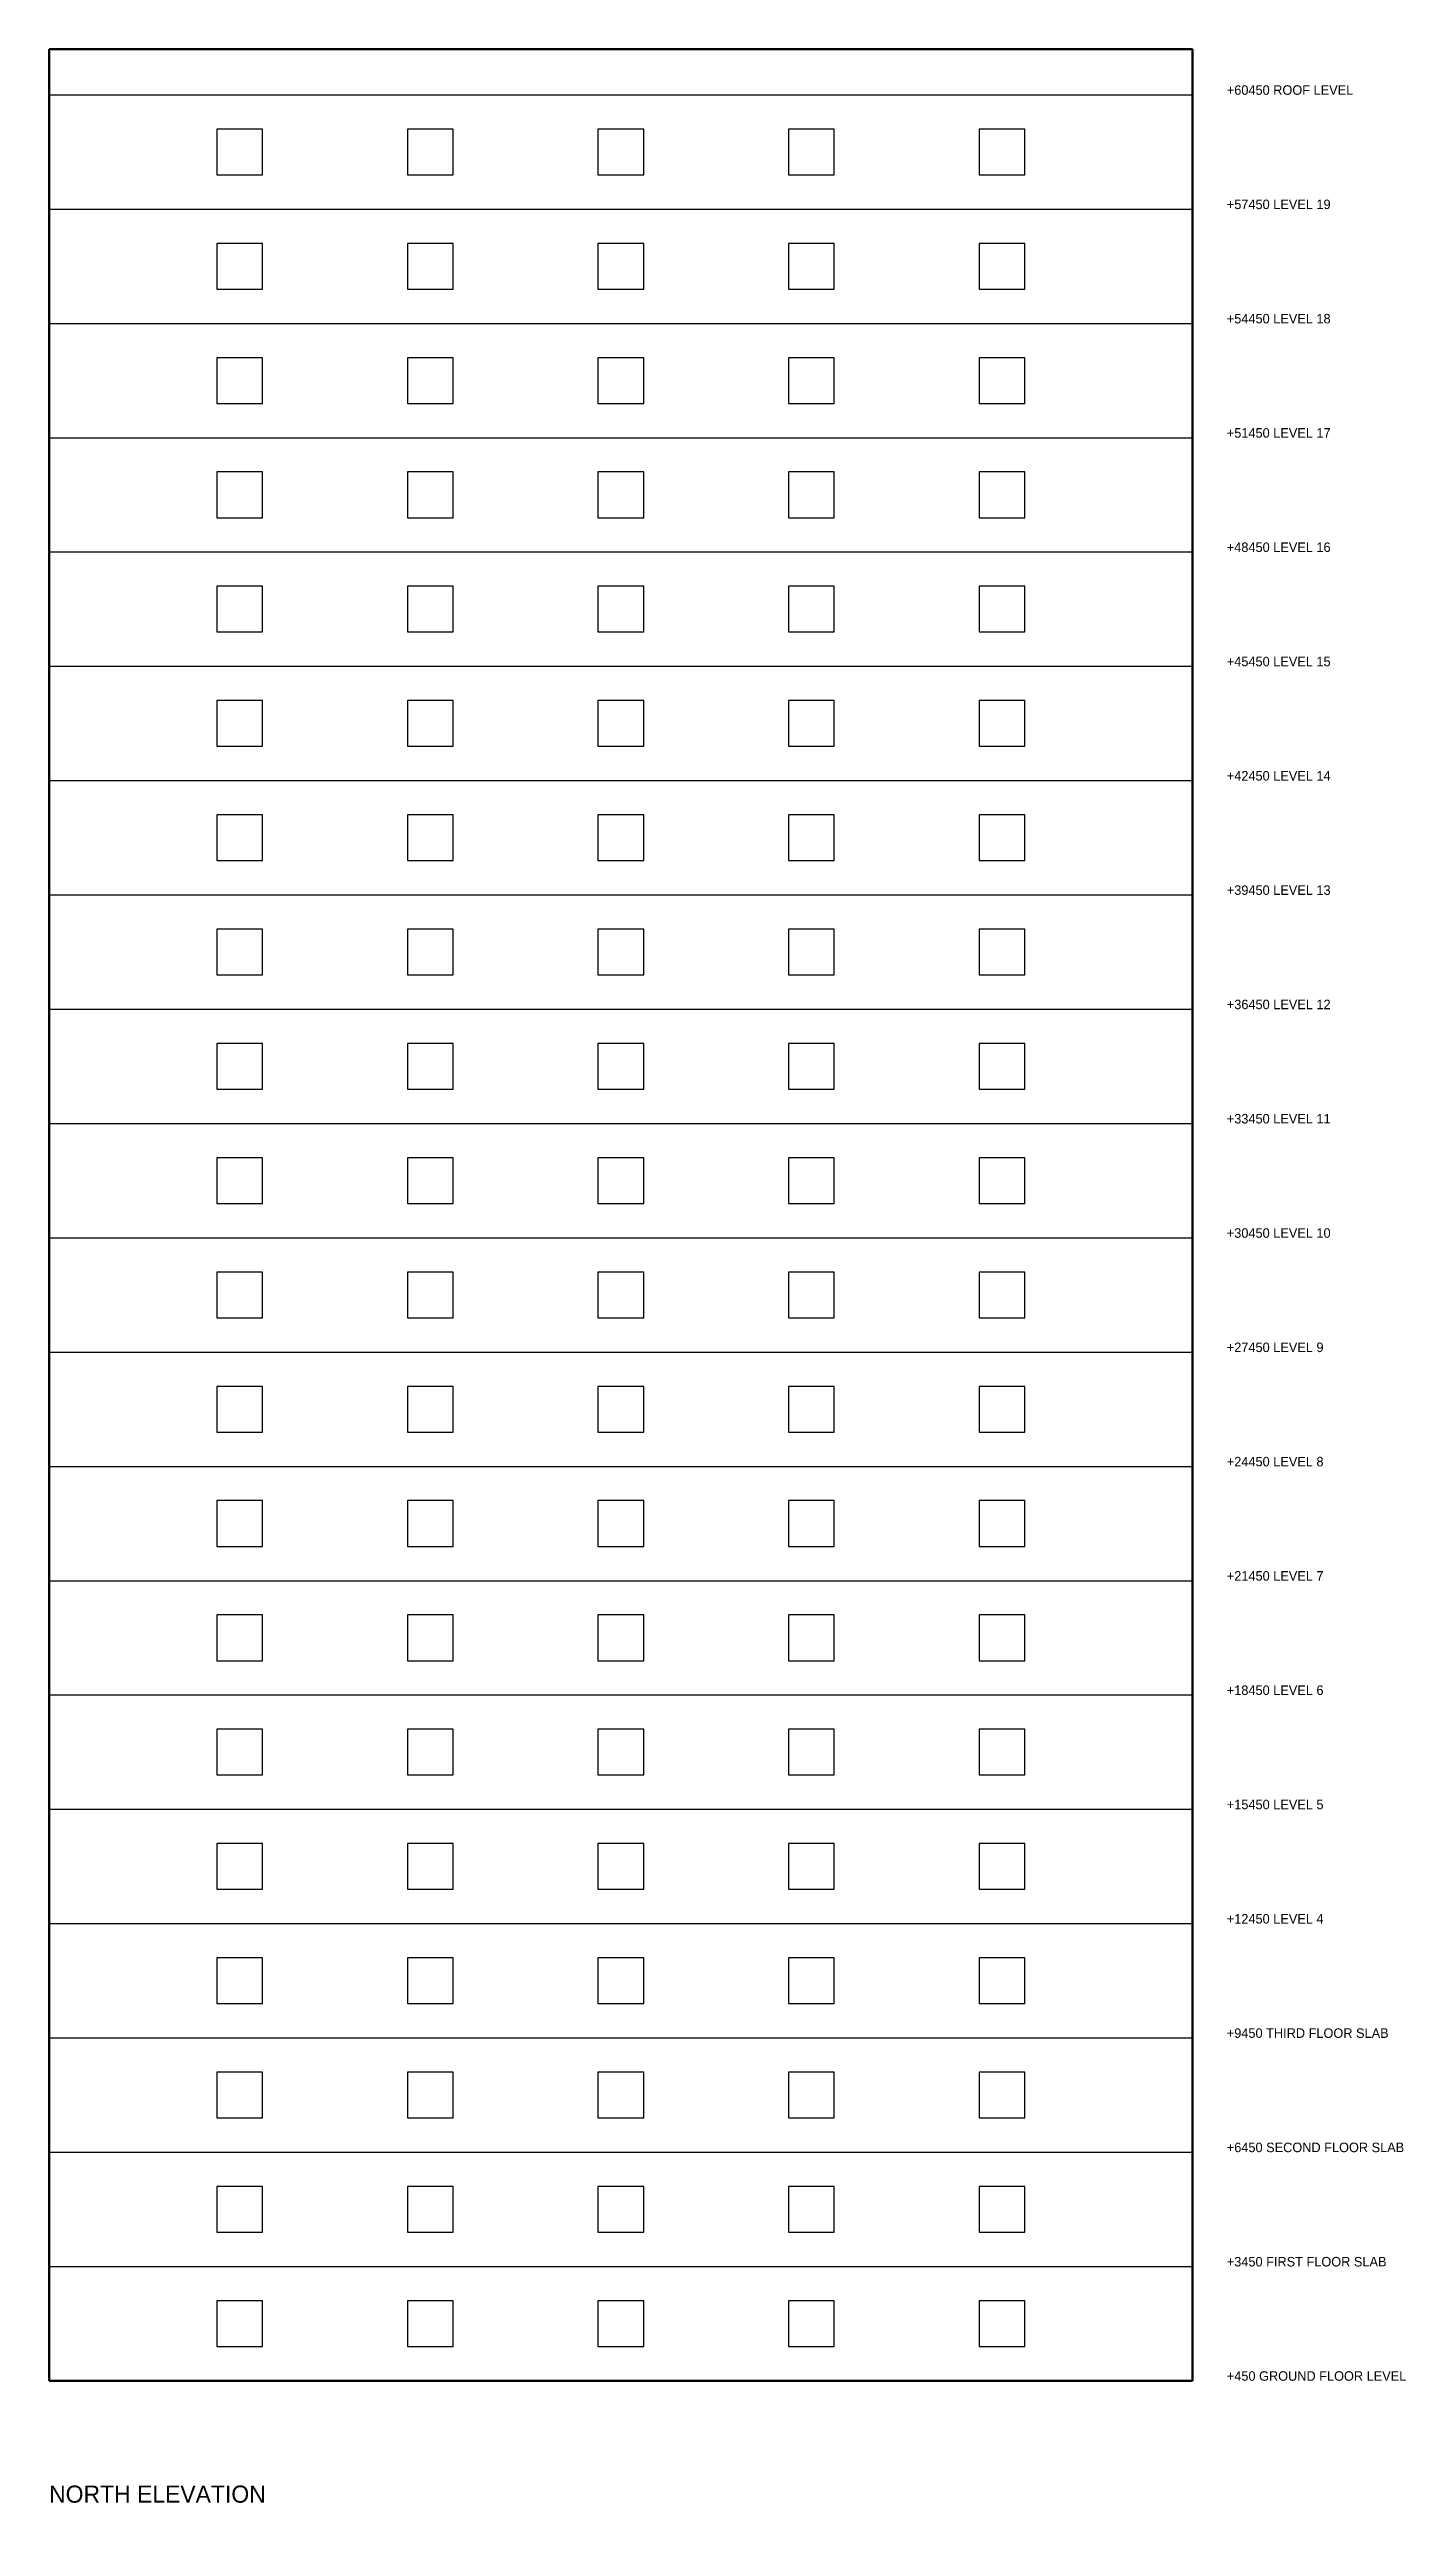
# Model space of a CAD drawing. Header units: millimetres. Extents: x -150 to 161599, y -3335 to 61200.
# Drawn here: x 84000 to 119599, y -3206 to 61200 of the extents above; entities that cross this region are included whole.
import ezdxf

# ---------------------------------------------------------------- set-up
doc = ezdxf.new("R2010")
doc.units = ezdxf.units.MM
doc.layers.get('0').update_dxf_attribs({"color": 1, "linetype": 'CONTINUOUS'})

msp = doc.modelspace()

# ---------------------------------------------------------------- texts
for s, height, p in [('+60450 ROOF LEVEL', 250, (114900, 60000)), ('+57450 LEVEL 19', 250, (114900, 57000)), ('+54450 LEVEL 18', 250, (114900, 54000)), ('+51450 LEVEL 17', 250, (114900, 51000)), ('+48450 LEVEL 16', 250, (114900, 48000)), ('+45450 LEVEL 15', 250, (114900, 45000)), ('+42450 LEVEL 14', 250, (114900, 42000)), ('+39450 LEVEL 13', 250, (114900, 39000)), ('+36450 LEVEL 12', 250, (114900, 36000)), ('+33450 LEVEL 11', 250, (114900, 33000)), ('+30450 LEVEL 10', 250, (114900, 30000)), ('+27450 LEVEL 9', 250, (114900, 27000)), ('+24450 LEVEL 8', 250, (114900, 24000)), ('+21450 LEVEL 7', 250, (114900, 21000)), ('+18450 LEVEL 6', 250, (114900, 18000)), ('+15450 LEVEL 5', 250, (114900, 15000)), ('+12450 LEVEL 4', 250, (114900, 12000)), ('+9450 THIRD FLOOR SLAB', 250, (114900, 9000)), ('+6450 SECOND FLOOR SLAB', 250, (114900, 6000)), ('+3450 FIRST FLOOR SLAB', 250, (114900, 3000)), ('+450 GROUND FLOOR LEVEL', 250, (114900, 0)), ('NORTH ELEVATION', 450, (84000, -3200))]:
    msp.add_text(s, height=height).set_placement(p)

# ---------------------------------------------------------------- linework, layer by layer
at = {"lineweight": 50}
for p, q in [((114000, 61200), (84000, 61200)), ((84000, 61200), (84000, 0)), ((114000, 0), (114000, 61200)), ((84000, 0), (114000, 0))]:
    msp.add_line(p, q, dxfattribs=at)
for p, q in [((84000, 60000), (114000, 60000)), ((84000, 57000), (114000, 57000)), ((84000, 54000), (114000, 54000)), ((84000, 51000), (114000, 51000)), ((84000, 48000), (114000, 48000)), ((84000, 45000), (114000, 45000)), ((84000, 42000), (114000, 42000)), ((84000, 39000), (114000, 39000)), ((84000, 36000), (114000, 36000)), ((84000, 33000), (114000, 33000)), ((84000, 30000), (114000, 30000)), ((84000, 27000), (114000, 27000)), ((84000, 24000), (114000, 24000)), ((84000, 21000), (114000, 21000)), ((84000, 18000), (114000, 18000)), ((84000, 15000), (114000, 15000)), ((84000, 12000), (114000, 12000)), ((84000, 9000), (114000, 9000)), ((84000, 6000), (114000, 6000)), ((84000, 3000), (114000, 3000)), ((84000, 0), (114000, 0))]:
    msp.add_line(p, q)
for points in [[(88400, 57900), (89600, 57900), (89600, 59100), (88400, 59100)], [(93400, 57900), (94600, 57900), (94600, 59100), (93400, 59100)], [(98400, 57900), (99600, 57900), (99600, 59100), (98400, 59100)], [(103400, 57900), (104600, 57900), (104600, 59100), (103400, 59100)], [(108400, 57900), (109600, 57900), (109600, 59100), (108400, 59100)], [(88400, 54900), (89600, 54900), (89600, 56100), (88400, 56100)], [(93400, 54900), (94600, 54900), (94600, 56100), (93400, 56100)], [(98400, 54900), (99600, 54900), (99600, 56100), (98400, 56100)], [(103400, 54900), (104600, 54900), (104600, 56100), (103400, 56100)], [(108400, 54900), (109600, 54900), (109600, 56100), (108400, 56100)], [(88400, 51900), (89600, 51900), (89600, 53100), (88400, 53100)], [(93400, 51900), (94600, 51900), (94600, 53100), (93400, 53100)], [(98400, 51900), (99600, 51900), (99600, 53100), (98400, 53100)], [(103400, 51900), (104600, 51900), (104600, 53100), (103400, 53100)], [(108400, 51900), (109600, 51900), (109600, 53100), (108400, 53100)], [(88400, 48900), (89600, 48900), (89600, 50100), (88400, 50100)], [(93400, 48900), (94600, 48900), (94600, 50100), (93400, 50100)], [(98400, 48900), (99600, 48900), (99600, 50100), (98400, 50100)], [(103400, 48900), (104600, 48900), (104600, 50100), (103400, 50100)], [(108400, 48900), (109600, 48900), (109600, 50100), (108400, 50100)], [(88400, 45900), (89600, 45900), (89600, 47100), (88400, 47100)], [(93400, 45900), (94600, 45900), (94600, 47100), (93400, 47100)], [(98400, 45900), (99600, 45900), (99600, 47100), (98400, 47100)], [(103400, 45900), (104600, 45900), (104600, 47100), (103400, 47100)], [(108400, 45900), (109600, 45900), (109600, 47100), (108400, 47100)], [(88400, 42900), (89600, 42900), (89600, 44100), (88400, 44100)], [(93400, 42900), (94600, 42900), (94600, 44100), (93400, 44100)], [(98400, 42900), (99600, 42900), (99600, 44100), (98400, 44100)], [(103400, 42900), (104600, 42900), (104600, 44100), (103400, 44100)], [(108400, 42900), (109600, 42900), (109600, 44100), (108400, 44100)], [(88400, 39900), (89600, 39900), (89600, 41100), (88400, 41100)], [(93400, 39900), (94600, 39900), (94600, 41100), (93400, 41100)], [(98400, 39900), (99600, 39900), (99600, 41100), (98400, 41100)], [(103400, 39900), (104600, 39900), (104600, 41100), (103400, 41100)], [(108400, 39900), (109600, 39900), (109600, 41100), (108400, 41100)], [(88400, 36900), (89600, 36900), (89600, 38100), (88400, 38100)], [(93400, 36900), (94600, 36900), (94600, 38100), (93400, 38100)], [(98400, 36900), (99600, 36900), (99600, 38100), (98400, 38100)], [(103400, 36900), (104600, 36900), (104600, 38100), (103400, 38100)], [(108400, 36900), (109600, 36900), (109600, 38100), (108400, 38100)], [(88400, 33900), (89600, 33900), (89600, 35100), (88400, 35100)], [(93400, 33900), (94600, 33900), (94600, 35100), (93400, 35100)], [(98400, 33900), (99600, 33900), (99600, 35100), (98400, 35100)], [(103400, 33900), (104600, 33900), (104600, 35100), (103400, 35100)], [(108400, 33900), (109600, 33900), (109600, 35100), (108400, 35100)], [(88400, 30900), (89600, 30900), (89600, 32100), (88400, 32100)], [(93400, 30900), (94600, 30900), (94600, 32100), (93400, 32100)], [(98400, 30900), (99600, 30900), (99600, 32100), (98400, 32100)], [(103400, 30900), (104600, 30900), (104600, 32100), (103400, 32100)], [(108400, 30900), (109600, 30900), (109600, 32100), (108400, 32100)], [(88400, 27900), (89600, 27900), (89600, 29100), (88400, 29100)], [(93400, 27900), (94600, 27900), (94600, 29100), (93400, 29100)], [(98400, 27900), (99600, 27900), (99600, 29100), (98400, 29100)], [(103400, 27900), (104600, 27900), (104600, 29100), (103400, 29100)], [(108400, 27900), (109600, 27900), (109600, 29100), (108400, 29100)], [(88400, 24900), (89600, 24900), (89600, 26100), (88400, 26100)], [(93400, 24900), (94600, 24900), (94600, 26100), (93400, 26100)], [(98400, 24900), (99600, 24900), (99600, 26100), (98400, 26100)], [(103400, 24900), (104600, 24900), (104600, 26100), (103400, 26100)], [(108400, 24900), (109600, 24900), (109600, 26100), (108400, 26100)], [(88400, 21900), (89600, 21900), (89600, 23100), (88400, 23100)], [(93400, 21900), (94600, 21900), (94600, 23100), (93400, 23100)], [(98400, 21900), (99600, 21900), (99600, 23100), (98400, 23100)], [(103400, 21900), (104600, 21900), (104600, 23100), (103400, 23100)], [(108400, 21900), (109600, 21900), (109600, 23100), (108400, 23100)], [(88400, 18900), (89600, 18900), (89600, 20100), (88400, 20100)], [(93400, 18900), (94600, 18900), (94600, 20100), (93400, 20100)], [(98400, 18900), (99600, 18900), (99600, 20100), (98400, 20100)], [(103400, 18900), (104600, 18900), (104600, 20100), (103400, 20100)], [(108400, 18900), (109600, 18900), (109600, 20100), (108400, 20100)], [(88400, 15900), (89600, 15900), (89600, 17100), (88400, 17100)], [(93400, 15900), (94600, 15900), (94600, 17100), (93400, 17100)], [(98400, 15900), (99600, 15900), (99600, 17100), (98400, 17100)], [(103400, 15900), (104600, 15900), (104600, 17100), (103400, 17100)], [(108400, 15900), (109600, 15900), (109600, 17100), (108400, 17100)], [(88400, 12900), (89600, 12900), (89600, 14100), (88400, 14100)], [(93400, 12900), (94600, 12900), (94600, 14100), (93400, 14100)], [(98400, 12900), (99600, 12900), (99600, 14100), (98400, 14100)], [(103400, 12900), (104600, 12900), (104600, 14100), (103400, 14100)], [(108400, 12900), (109600, 12900), (109600, 14100), (108400, 14100)], [(88400, 9900), (89600, 9900), (89600, 11100), (88400, 11100)], [(93400, 9900), (94600, 9900), (94600, 11100), (93400, 11100)], [(98400, 9900), (99600, 9900), (99600, 11100), (98400, 11100)], [(103400, 9900), (104600, 9900), (104600, 11100), (103400, 11100)], [(108400, 9900), (109600, 9900), (109600, 11100), (108400, 11100)], [(88400, 6900), (89600, 6900), (89600, 8100), (88400, 8100)], [(93400, 6900), (94600, 6900), (94600, 8100), (93400, 8100)], [(98400, 6900), (99600, 6900), (99600, 8100), (98400, 8100)], [(103400, 6900), (104600, 6900), (104600, 8100), (103400, 8100)], [(108400, 6900), (109600, 6900), (109600, 8100), (108400, 8100)], [(88400, 3900), (89600, 3900), (89600, 5100), (88400, 5100)], [(93400, 3900), (94600, 3900), (94600, 5100), (93400, 5100)], [(98400, 3900), (99600, 3900), (99600, 5100), (98400, 5100)], [(103400, 3900), (104600, 3900), (104600, 5100), (103400, 5100)], [(108400, 3900), (109600, 3900), (109600, 5100), (108400, 5100)], [(88400, 900), (89600, 900), (89600, 2100), (88400, 2100)], [(93400, 900), (94600, 900), (94600, 2100), (93400, 2100)], [(98400, 900), (99600, 900), (99600, 2100), (98400, 2100)], [(103400, 900), (104600, 900), (104600, 2100), (103400, 2100)], [(108400, 900), (109600, 900), (109600, 2100), (108400, 2100)]]:
    msp.add_lwpolyline(points, close=True)

msp.set_redraw_order([(e.dxf.handle, doc.entitydb.next_handle()) for e in msp.query("TEXT MTEXT ATTDEF DIMENSION ARC_DIMENSION")])  # texts and dimensions are drawn at this point

doc.saveas('drawing.dxf')
